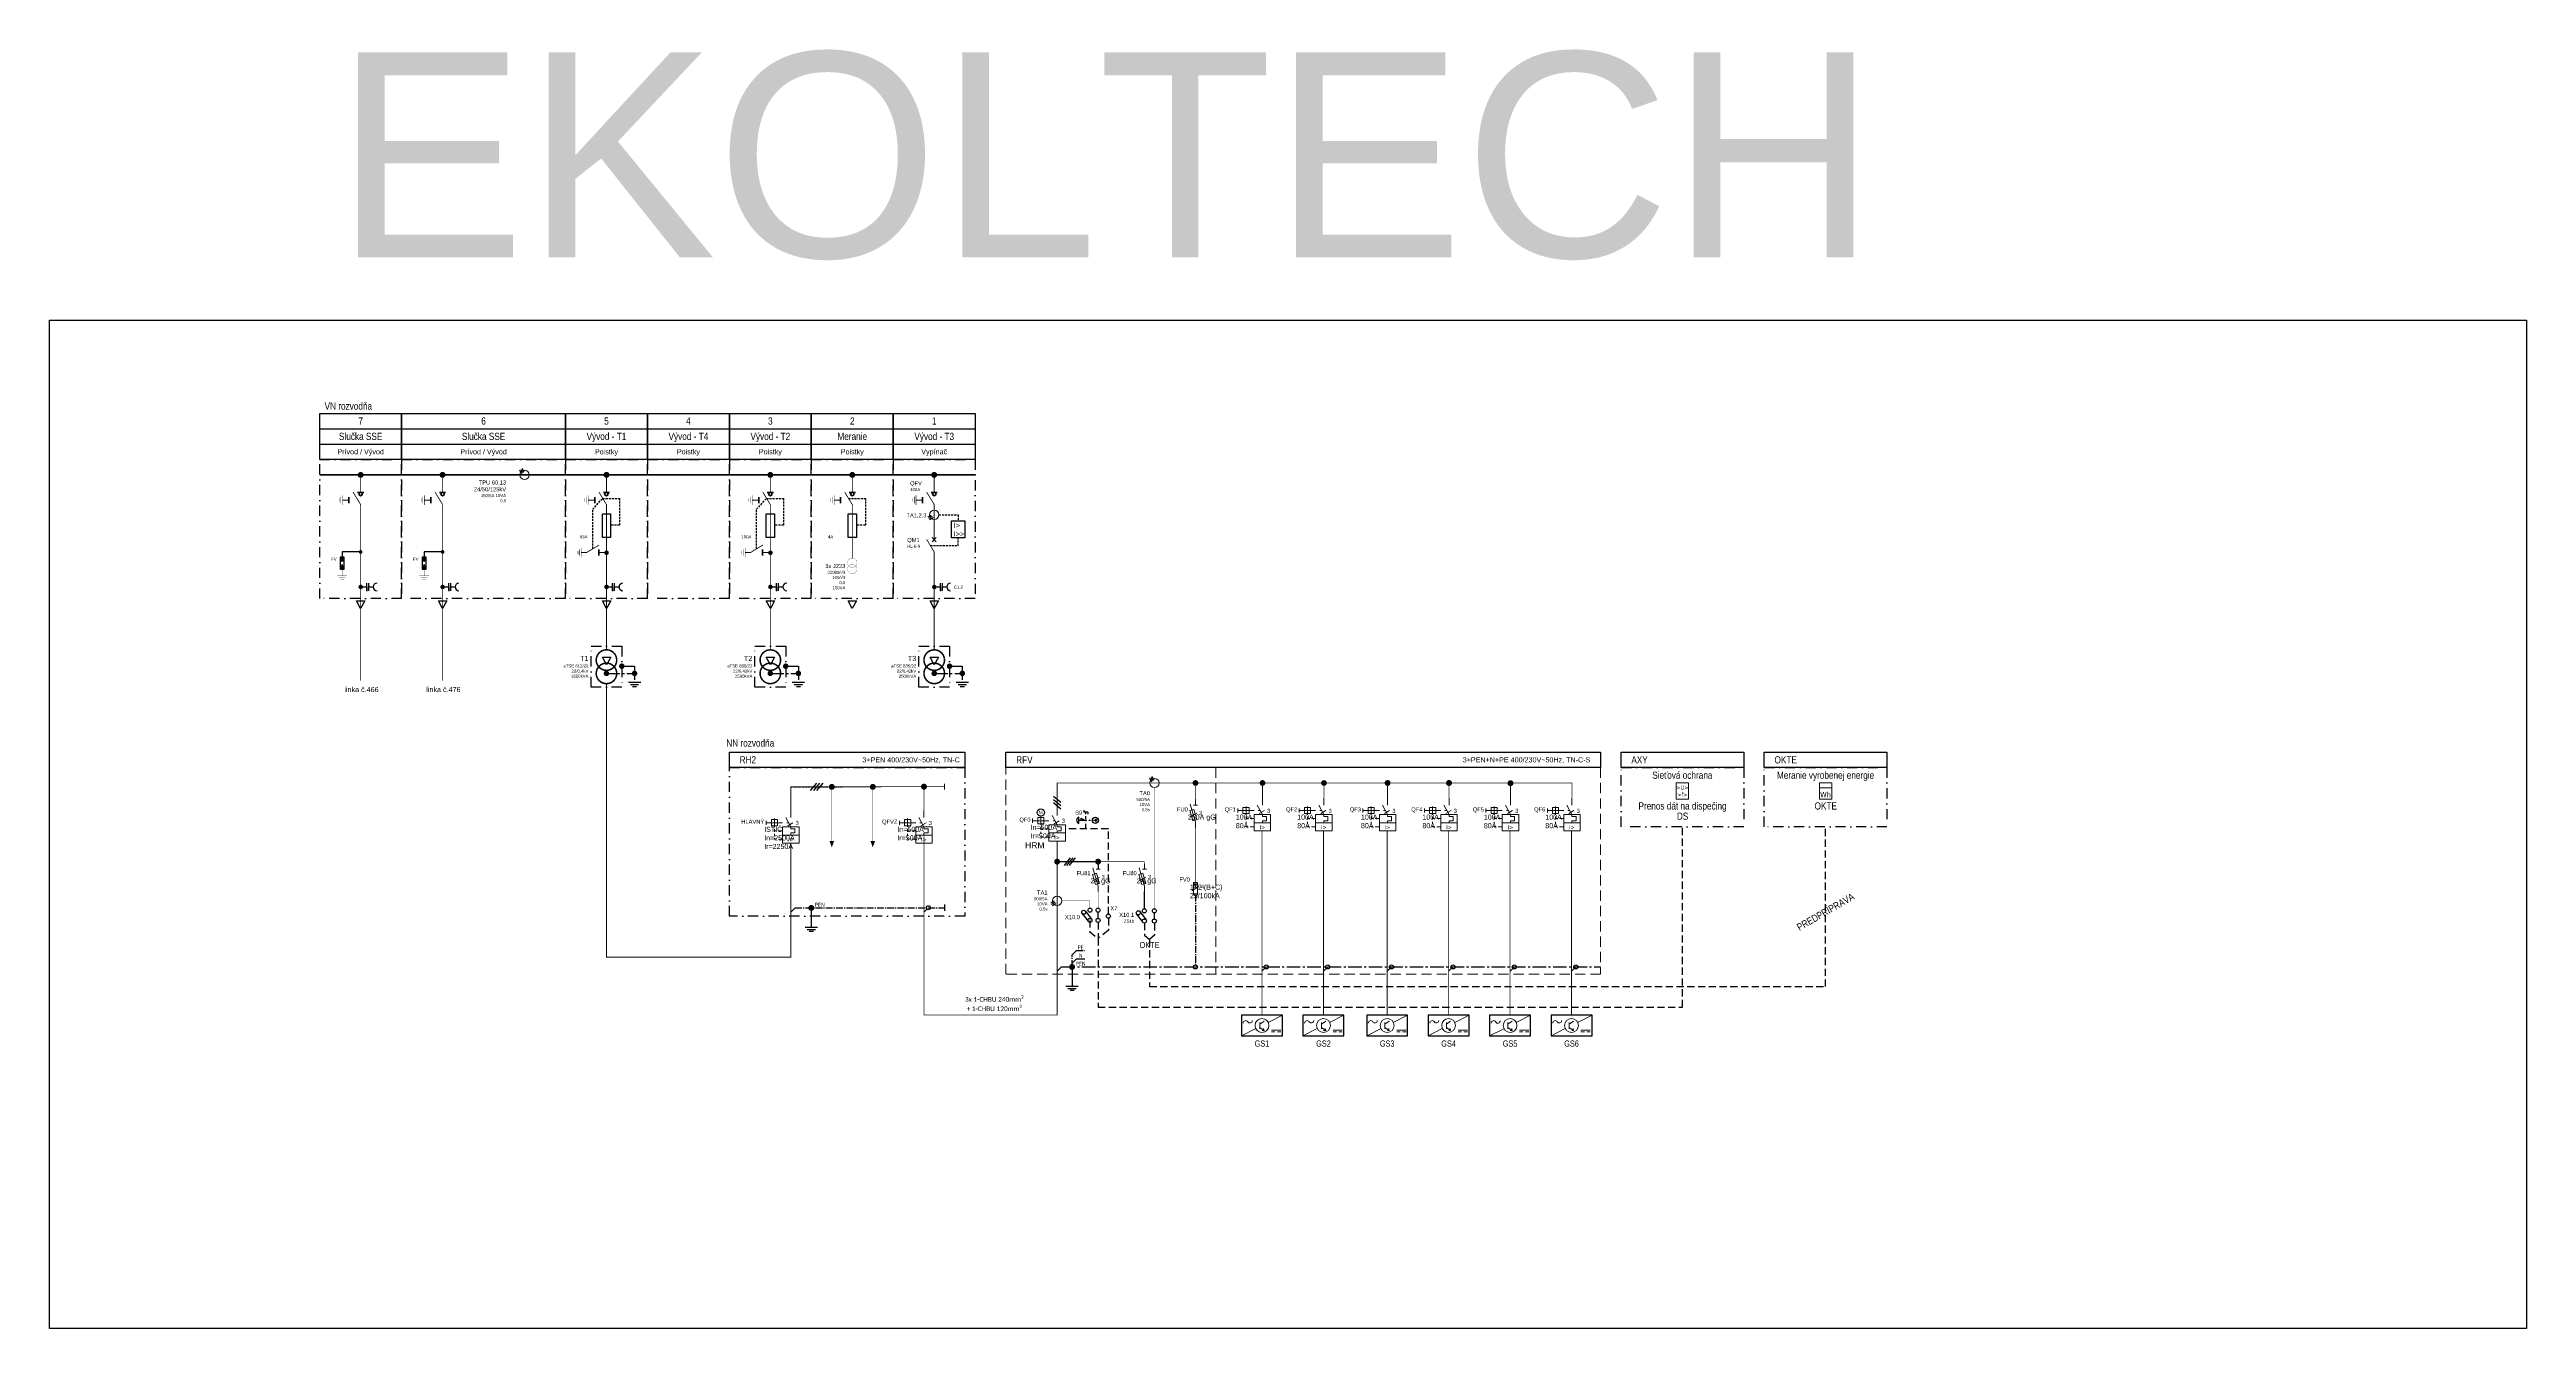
# Model space of a CAD drawing. Header units: millimetres. Extents: x -612 to 6794, y -5043 to 2163.
# Drawn here: x 162 to 1371, y -1671 to -1047 of the extents above; entities that cross this region are included whole.
import ezdxf
from ezdxf.enums import TextEntityAlignment as Align

# ---------------------------------------------------------------- set-up
doc = ezdxf.new("R2018")
doc.units = ezdxf.units.MM
doc.header["$MEASUREMENT"] = 0
for name, pattern in [('EPL_DASHLONGDOT', [1, 0.66, -0.12, 0.1, -0.12]), ('ČERCHOVANÁ', [1, 0.5, -0.25, 0, -0.25]), ('ČÁRKOVANÁ', [0.75, 0.5, -0.25])]:
    doc.linetypes.add(name, pattern=pattern)
doc.layers.get('Defpoints').update_dxf_attribs({"color": 250})
for name, color, linetype in [('10kV', 34, 'Continuous'), ('22kV', 34, 'Continuous'), ('400V', 7, 'Continuous'), ('EV-Káble', 7, 'Continuous'), ('Kable', 7, 'Continuous'), ('LEGRAND', 7, 'Continuous'), ('Pístroj_OZN', 230, 'Continuous'), ('RS', 40, 'Continuous')]:
    doc.layers.add(name, color=color, linetype=linetype)
for name, color, linetype, lineweight in [('EPLAN100', 7, 'Continuous', 50), ('EPLAN301', 7, 'Continuous', 25), ('EPLAN420', 7, 'Continuous', 35), ('Prístroj', 7, 'Continuous', 13)]:
    doc.layers.add(name, color=color, linetype=linetype, lineweight=lineweight)
doc.styles.get("Standard").update_dxf_attribs({"font": 'arial.ttf'})
doc.styles.add('styl2', font='ARIALN.TTF', dxfattribs={"width": 0.85})
doc.styles.add('Tahoma', font='tahoma.ttf')

# ---------------------------------------------------------------- blocks, each defined once
blk = doc.blocks.new('VN odpojovac s uzemnovacom')
at = {"layer": '22kV', "linetype": 'Continuous', "lineweight": 50}
for p, q in [((-5.7, 8.9), (-5.7, 6)), ((-1.5, 11.2), (1.5, 11.2))]:
    blk.add_line(p, q, dxfattribs=at)
at = {"layer": '22kV', "flags": 128}
for points, const_width in [([(0, 15), (0, 11.2)], 0.4), ([(-10.5, 8.3), (-10.5, 6.7)], 0.2), ([(-9.7, 9.1), (-9.7, 5.9)], 0.2), ([(-5.7, 7.5), (-8.9, 7.5)], 0.4), ([(-8.9, 9.9), (-8.9, 5.1)], 0.2), ([(-3.7, 11.4), (0, 5.3), (0, 0)], 0.4)]:
    blk.add_lwpolyline(points, dxfattribs=dict(at, const_width=const_width))
at = {"layer": '22kV', "linetype": 'Continuous', "lineweight": 50}
blk.add_circle((0, 10.4), 0.8, dxfattribs=at)
blk = doc.blocks.new('VN MTP')
at = {"layer": '10kV', "color": 0, "lineweight": 13}
for p, q in [((-3.1, -1.2), (-1.5, -0.1)), ((-2.7, -1.8), (-1, -0.7)), ((-2.3, -2.4), (-0.6, -1.3))]:
    blk.add_line(p, q, dxfattribs=at)
blk.add_circle((0, 0), 2.25, dxfattribs=at)
blk = doc.blocks.new('Uzemnovac')
at = {"layer": '22kV', "linetype": 'Continuous', "lineweight": 50}
blk.add_line((-3.8, 1.5), (-3.8, -1.5), dxfattribs=at)
at = {"layer": '22kV', "flags": 128}
for points, const_width in [([(-13.9, 0.8), (-13.9, -0.8)], 0.2), ([(-13.1, 1.6), (-13.1, -1.6)], 0.2), ([(-3.6, 3.7), (-9.7, 0), (-12.3, 0)], 0.4), ([(-12.3, 2.4), (-12.3, -2.4)], 0.2), ([(0, 0), (-3.8, 0)], 0.4)]:
    blk.add_lwpolyline(points, dxfattribs=dict(at, const_width=const_width))
blk = doc.blocks.new('VN vypinac')
at = {"layer": '22kV', "linetype": 'Continuous'}
for p, q in [((-1, 10.2), (1, 12.3)), ((1, 10.2), (-1, 12.3))]:
    blk.add_line(p, q, dxfattribs=at)
at = {"layer": '22kV', "const_width": 0.4, "flags": 128}
for points in [[(0, 15), (0, 11.2)], [(-3.7, 11.4), (0, 5.3), (0, 0)]]:
    blk.add_lwpolyline(points, dxfattribs=at)
blk = doc.blocks.new('Výkonový istič')
at = {"layer": 'Prístroj', "color": 0, "ltscale": 4}
for p, q in [((0, -3.5), (0, 0)), ((-12, -5), (-12, -7)), ((-12, -6), (-10.5, -6)), ((-10.5, -6), (-4, -6)), ((-8, -4), (-8, -8)), ((-8, -9), (-8, -10)), ((-8, -10), (-7, -10)), ((-8, -10), (-8, -10.5)), ((-8, -11.5), (-8, -12.5)), ((-6, -10), (-4, -10)), ((-2.5, -3.5), (0, -8)), ((-2, -6), (-1, -6)), ((-1.5, -7.5), (1, -6)), ((-8, -13.5), (-8, -14)), ((-7, -14), (-8, -14)), ((-6, -14), (-4, -14))]:
    blk.add_line(p, q, dxfattribs=at)
for points in [[(-9.5, -7.5), (-6.5, -7.5), (-6.5, -4.5), (-9.5, -4.5)], [(-4, -12), (4, -12), (4, -8), (-4, -8)], [(-4, -16), (4, -16), (4, -12), (-4, -12)]]:
    blk.add_lwpolyline(points, close=True, dxfattribs=at)
blk.add_lwpolyline([(0, -8), (0, -9), (2, -9), (2, -11), (0, -11), (0, -12)], dxfattribs=at)
at = {"lineweight": 30, "flags": 104}
blk.add_attdef('POPIS', text='', height=1.8, dxfattribs=at).set_placement((-13, -5), align=Align.TOP_RIGHT)
at = {"color": 0}
blk.add_attdef('POCET_POLOV', (2.26309, -7.17774), '', height=2, dxfattribs=at)
at = {"layer": 'Prístroj', "color": 0, "style": 'Tahoma'}
blk.add_text('I>', height=1.9629, dxfattribs=at).set_placement((0, -14.19629), align=Align.MIDDLE_CENTER)
at = {"layer": 'Pístroj_OZN'}
blk.add_attdef('OZNACENIE', text='', height=2, dxfattribs=at).set_placement((-13, -3.5), align=Align.RIGHT)
blk = doc.blocks.new('Poistkový odpojovač')
at = {"layer": 'Prístroj', "color": 0, "linetype": 'Continuous', "ltscale": 4}
for p, q in [((0, 0), (0, -2.7)), ((-2.7, -8.5), (0.7, -6.6)), ((-2.6, -2.2), (0, -11)), ((-1, -2.7), (1, -2.7)), ((0, -11), (0, -13.7))]:
    blk.add_line(p, q, dxfattribs=at)
blk.add_lwpolyline([(-1.3, -10.3), (0.7, -9.7), (-0.8, -4.8), (-2.7, -5.4)], close=True, dxfattribs=at)
at = {"lineweight": 30, "flags": 104}
blk.add_attdef('POPIS', text='', height=1.8, dxfattribs=at).set_placement((-3.7, -7.2), align=Align.TOP_RIGHT)
at = {"color": 0}
blk.add_attdef('POCET_POLOV', text='', height=2, dxfattribs=at).set_placement((1.7, -6.6), align=Align.MIDDLE_LEFT)
at = {"layer": 'Pístroj_OZN'}
blk.add_attdef('OZNACENIE', text='', height=2, dxfattribs=at).set_placement((-3.7, -5.7), align=Align.RIGHT)
blk = doc.blocks.new('Prepäťová ochrana')
at = {"layer": 'Prístroj', "linetype": 'Continuous', "ltscale": 4}
blk.add_hatch(color=0, dxfattribs=at).paths.add_polyline_path([(-0.6, -4.6), (0.6, -4.6), (0, -6.3)], flags=0)
at = {"layer": 'Prístroj', "color": 0, "linetype": 'Continuous', "ltscale": 4}
blk.add_line((-1.7, -8), (1.7, -6), dxfattribs=at)
for points in [[(-1, -10), (1, -10), (1, -4), (-1, -4)], [(-0.6, -4.6), (0.6, -4.6), (0, -6.3)]]:
    blk.add_lwpolyline(points, close=True, dxfattribs=at)
at = {"lineweight": 30, "flags": 104}
blk.add_attdef('POPIS', text='', height=1.8, dxfattribs=at).set_placement((-2.7, -5), align=Align.TOP_RIGHT)
blk.add_attdef('POCET_POLOV', text='', height=2).set_placement((2.7, -6), align=Align.MIDDLE_LEFT)
at = {"layer": 'Pístroj_OZN'}
blk.add_attdef('OZNACENIE', text='', height=2, dxfattribs=at).set_placement((-2.7, -3.5), align=Align.RIGHT)

msp = doc.modelspace()

# ---------------------------------------------------------------- hatches: boundary and pattern name
at = {"layer": '22kV'}
for points in [[(304.1, -1295.1), (305.3, -1295.1), (304.7, -1296.9)], [(304.1, -1300), (305.3, -1300), (304.7, -1298.2)], [(344.1, -1295.1), (345.3, -1295.1), (344.7, -1296.9)], [(344.1, -1300), (345.3, -1300), (344.7, -1298.2)]]:
    msp.add_hatch(color=256, dxfattribs=at).paths.add_polyline_path(points, flags=0)

# ---------------------------------------------------------------- linework, layer by layer
for points in [[(161.8, -1178.9), (1371, -1178.9), (1371, -1671.2), (161.8, -1671.2)], [(743.7, -1528.3), (763.7, -1528.3), (763.7, -1518.3), (743.7, -1518.3)], [(773.7, -1528.3), (793.7, -1528.3), (793.7, -1518.3), (773.7, -1518.3)], [(804.8, -1528.3), (824.8, -1528.3), (824.8, -1518.3), (804.8, -1518.3)], [(834.8, -1528.3), (854.8, -1528.3), (854.8, -1518.3), (834.8, -1518.3)], [(864.8, -1528.3), (884.8, -1528.3), (884.8, -1518.3), (864.8, -1518.3)], [(894.8, -1528.3), (914.8, -1528.3), (914.8, -1518.3), (894.8, -1518.3)]]:
    msp.add_lwpolyline(points, close=True)
at = {"layer": '10kV', "color": 0, "ltscale": 5}
for p, q in [((413.7, -1232), (453.7, -1232)), ((453.7, -1232), (493.7, -1232)), ((493.7, -1232), (533.7, -1232)), ((533.7, -1232), (573.7, -1232)), ((573.7, -1232), (613.7, -1232)), ((413.7, -1239.5), (453.7, -1239.5)), ((453.7, -1239.5), (493.7, -1239.5)), ((493.7, -1239.5), (533.7, -1239.5)), ((533.7, -1239.5), (573.7, -1239.5)), ((573.7, -1239.5), (613.7, -1239.5))]:
    msp.add_line(p, q, dxfattribs=at)
at = {"layer": '22kV', "color": 0, "linetype": 'ČÁRKOVANÁ', "lineweight": -3, "ltscale": 2}
for p, q in [((427, -1271.3), (431.8, -1266)), ((431.8, -1266), (440.1, -1266)), ((440.1, -1266), (440.1, -1279)), ((507, -1271.3), (511.8, -1266)), ((511.8, -1266), (520.1, -1266)), ((520.1, -1266), (520.1, -1279)), ((551.8, -1266), (560.1, -1266)), ((560.1, -1266), (560.1, -1279)), ((427, -1290.5), (427, -1271.3)), ((440.1, -1279), (435.7, -1279)), ((507, -1290.5), (507, -1271.3)), ((520.1, -1279), (515.7, -1279)), ((560.1, -1279), (555.7, -1279)), ((596, -1274), (605.4, -1274)), ((605.4, -1274), (605.4, -1277)), ((591.8, -1289), (605.4, -1289)), ((605.4, -1289), (605.4, -1285.2))]:
    msp.add_line(p, q, dxfattribs=at)
at = {"layer": '22kV', "ltscale": 10}
for p, q in [((311.7, -1315.9), (315.8, -1315.9)), ((313.7, -1319.7), (311.7, -1315.9)), ((315.8, -1315.9), (313.7, -1319.7)), ((351.7, -1315.9), (355.8, -1315.9)), ((353.7, -1319.7), (351.7, -1315.9)), ((355.8, -1315.9), (353.7, -1319.7)), ((431.7, -1315.9), (435.8, -1315.9)), ((433.7, -1319.7), (431.7, -1315.9)), ((435.8, -1315.9), (433.7, -1319.7)), ((511.7, -1315.9), (515.8, -1315.9)), ((513.7, -1319.7), (511.7, -1315.9)), ((515.8, -1315.9), (513.7, -1319.7)), ((551.7, -1315.9), (555.8, -1315.9)), ((553.7, -1319.7), (551.7, -1315.9)), ((555.8, -1315.9), (553.7, -1319.7)), ((591.7, -1315.9), (595.8, -1315.9)), ((593.7, -1319.7), (591.7, -1315.9)), ((595.8, -1315.9), (593.7, -1319.7)), ((431.7, -1343.4), (435.8, -1343.4)), ((433.7, -1347.2), (431.7, -1343.4)), ((435.8, -1343.4), (433.7, -1347.2)), ((511.7, -1343.4), (515.8, -1343.4)), ((513.7, -1347.2), (511.7, -1343.4)), ((515.8, -1343.4), (513.7, -1347.2)), ((591.7, -1343.4), (595.8, -1343.4)), ((593.7, -1347.2), (591.7, -1343.4)), ((595.8, -1343.4), (593.7, -1347.2))]:
    msp.add_line(p, q, dxfattribs=at)
at = {"layer": '22kV'}
for p, q in [((313.7, -1309.2), (316.7, -1309.2)), ((316.7, -1311.1), (316.7, -1307.3)), ((316.7, -1309.2), (316.7, -1311.3)), ((317.7, -1311.1), (317.7, -1307.3)), ((317.7, -1309.2), (319.9, -1309.2)), ((353.7, -1309.2), (356.7, -1309.2)), ((356.7, -1311.1), (356.7, -1307.3)), ((356.7, -1309.2), (356.7, -1311.3)), ((357.7, -1311.1), (357.7, -1307.3)), ((357.7, -1309.2), (359.9, -1309.2)), ((433.7, -1309.2), (436.7, -1309.2)), ((436.7, -1311.1), (436.7, -1307.3)), ((436.7, -1309.2), (436.7, -1311.3)), ((437.7, -1311.1), (437.7, -1307.3)), ((437.7, -1309.2), (439.9, -1309.2)), ((513.7, -1309.2), (516.7, -1309.2)), ((516.7, -1311.1), (516.7, -1307.3)), ((516.7, -1309.2), (516.7, -1311.3)), ((517.7, -1311.1), (517.7, -1307.3)), ((517.7, -1309.2), (519.9, -1309.2)), ((593.7, -1309.2), (596.7, -1309.2)), ((596.7, -1311.1), (596.7, -1307.3)), ((596.7, -1309.2), (596.7, -1311.3)), ((597.7, -1311.1), (597.7, -1307.3)), ((597.7, -1309.2), (599.9, -1309.2))]:
    msp.add_line(p, q, dxfattribs=at)
at = {"layer": '22kV', "const_width": 0.8}
for points in [[(293.7, -1254.5), (333.7, -1254.5)], [(333.7, -1254.5), (413.7, -1254.5)], [(413.7, -1254.5), (453.7, -1254.5)], [(453.7, -1254.5), (493.7, -1254.5)], [(493.7, -1254.5), (533.7, -1254.5)], [(533.7, -1254.5), (573.7, -1254.5)], [(573.7, -1254.5), (613.7, -1254.5)]]:
    msp.add_lwpolyline(points, dxfattribs=at)
at = {"layer": '22kV', "color": 0, "linetype": 'ČERCHOVANÁ', "ltscale": 10}
for points in [[(293.7, -1247), (333.7, -1247), (333.7, -1314.9), (293.7, -1314.9)], [(333.7, -1247), (413.7, -1247), (413.7, -1314.9), (333.7, -1314.9)], [(413.7, -1247), (453.7, -1247), (453.7, -1314.9), (413.7, -1314.9)], [(453.7, -1247), (493.7, -1247), (493.7, -1314.9), (453.7, -1314.9)], [(493.7, -1247), (533.7, -1247), (533.7, -1314.9), (493.7, -1314.9)], [(533.7, -1247), (573.7, -1247), (573.7, -1314.9), (533.7, -1314.9)], [(573.7, -1247), (613.7, -1247), (613.7, -1314.9), (573.7, -1314.9)], [(426.2, -1338.1), (441.2, -1338.1), (441.2, -1358.1), (426.2, -1358.1)], [(506.2, -1338.1), (521.2, -1338.1), (521.2, -1358.1), (506.2, -1358.1)], [(586.2, -1338.1), (601.2, -1338.1), (601.2, -1358.1), (586.2, -1358.1)], [(493.7, -1397.4), (608.7, -1397.4), (608.7, -1469.9), (493.7, -1469.9)], [(929, -1397.4), (988.9, -1397.4), (988.9, -1426.3), (929, -1426.3)], [(998.9, -1397.4), (1058.8, -1397.4), (1058.8, -1426.3), (998.9, -1426.3)]]:
    msp.add_lwpolyline(points, close=True, dxfattribs=at)
at = {"layer": '22kV'}
for points, const_width in [([(314.5, -1254.5, 1), (312.9, -1254.5, 1), (314.5, -1254.5, 0.272597)], 1.29), ([(354.5, -1254.5, 1), (352.9, -1254.5, 1), (354.5, -1254.5, 0.272597)], 1.29), ([(434.5, -1254.5, 1), (432.9, -1254.5, 1), (434.5, -1254.5, 0.272597)], 1.29), ([(514.5, -1254.5, 1), (512.9, -1254.5, 1), (514.5, -1254.5, 0.272597)], 1.29), ([(554.5, -1254.5, 1), (552.9, -1254.5, 1), (554.5, -1254.5, 0.272597)], 1.29), ([(594.5, -1254.5, 1), (592.9, -1254.5, 1), (594.5, -1254.5, 0.272597)], 1.29), ([(314.1, -1292.1, 1.050107), (313.3, -1292.1, 1.050107), (314.1, -1292.1, 0.272597)], 0.967), ([(354.1, -1292.1, 1.050107), (353.3, -1292.1, 1.050107), (354.1, -1292.1, 0.272597)], 0.967)]:
    msp.add_lwpolyline(points, format="xyb", dxfattribs=dict(at, const_width=const_width))
at = {"layer": '22kV', "flags": 128}
for points, const_width in [([(313.7, -1259.3), (313.7, -1254.4)], 0.4), ([(353.7, -1259.3), (353.7, -1254.4)], 0.4), ([(433.7, -1259.3), (433.7, -1254.5)], 0.4), ([(513.7, -1259.3), (513.7, -1254.5)], 0.4), ([(553.7, -1259.3), (553.7, -1254.5)], 0.4), ([(593.7, -1259.3), (593.7, -1254.5)], 0.4), ([(313.7, -1274.3), (313.7, -1314.9)], 0.4), ([(353.7, -1274.3), (353.7, -1314.9)], 0.4), ([(433.7, -1274.3), (433.7, -1314.9)], 0.4), ([(513.7, -1274.3), (513.7, -1314.9)], 0.4), ([(553.7, -1274.3), (553.7, -1295.1)], 0.4), ([(593.7, -1282.4), (593.7, -1270.6)], 0.4), ([(304.7, -1300.6), (304.7, -1303.8), (302.3, -1303.8), (307.1, -1303.8)], 0.1), ([(306.3, -1304.6), (303.1, -1304.6)], 0.1), ([(305.5, -1305.4), (303.9, -1305.4)], 0.1), ([(344.7, -1300.6), (344.7, -1303.8), (342.3, -1303.8), (347.1, -1303.8)], 0.1), ([(346.3, -1304.6), (343.1, -1304.6)], 0.1), ([(345.5, -1305.4), (343.9, -1305.4)], 0.1), ([(593.7, -1314.9), (593.7, -1297.4)], 0.4), ([(313.7, -1314.9), (313.7, -1354.9)], 0.4), ([(353.7, -1314.9), (353.7, -1354.9)], 0.4), ([(433.7, -1314.9), (433.7, -1339.9)], 0.4), ([(513.7, -1314.9), (513.7, -1339.9)], 0.4), ([(593.7, -1314.9), (593.7, -1339.9)], 0.4)]:
    msp.add_lwpolyline(points, dxfattribs=dict(at, const_width=const_width))
at = {"layer": '22kV', "lineweight": -3, "ltscale": 10}
for points in [[(431.7, -1273.5), (435.7, -1273.5), (435.7, -1285.1), (431.7, -1285.1)], [(511.7, -1273.5), (515.7, -1273.5), (515.7, -1285.1), (511.7, -1285.1)], [(551.7, -1273.5), (555.7, -1273.5), (555.7, -1285.1), (551.7, -1285.1)]]:
    msp.add_lwpolyline(points, close=True, dxfattribs=at)
at = {"layer": '22kV', "color": 0, "lineweight": -3, "ltscale": 10}
msp.add_lwpolyline([(602.2, -1277), (608.6, -1277), (608.6, -1285.2), (602.2, -1285.2)], close=True, dxfattribs=at)
at = {"layer": '22kV'}
for points in [[(313.7, -1292.1), (304.7, -1292.1), (304.7, -1294.6)], [(353.7, -1292.1), (344.7, -1292.1), (344.7, -1294.6)]]:
    msp.add_lwpolyline(points, dxfattribs=at)
at = {"layer": '22kV', "const_width": 1.11}
for points in [[(434.3, -1292.5, 1), (433.2, -1292.5, 1)], [(514.3, -1292.5, 1), (513.2, -1292.5, 1)], [(314.3, -1309.2, 1), (313.2, -1309.2, 1)], [(354.3, -1309.2, 1), (353.2, -1309.2, 1)], [(434.3, -1309.2, 1), (433.2, -1309.2, 1)], [(514.3, -1309.2, 1), (513.2, -1309.2, 1)], [(594.3, -1309.2, 1), (593.2, -1309.2, 1)]]:
    msp.add_lwpolyline(points, format="xyb", close=True, dxfattribs=at)
at = {"layer": '22kV'}
for points in [[(303.7, -1300.6), (305.7, -1300.6), (305.7, -1294.6), (303.7, -1294.6)], [(304.1, -1295.1), (305.3, -1295.1), (304.7, -1296.9)], [(304.1, -1300), (305.3, -1300), (304.7, -1298.2)], [(343.7, -1300.6), (345.7, -1300.6), (345.7, -1294.6), (343.7, -1294.6)], [(344.1, -1295.1), (345.3, -1295.1), (344.7, -1296.9)], [(344.1, -1300), (345.3, -1300), (344.7, -1298.2)]]:
    msp.add_lwpolyline(points, close=True, dxfattribs=at)
at = {"layer": '22kV', "color": 0, "const_width": 0.0936, "flags": 128}
for points in [[(551.4, -1297.4, 1), (556, -1297.4, 1), (551.4, -1297.4, -1)], [(551.4, -1300.5, 1), (556, -1300.5, 1), (551.4, -1300.5, -1)]]:
    msp.add_lwpolyline(points, format="xyb", dxfattribs=at)
at = {"layer": '22kV', "const_width": 0.75, "flags": 128}
for points in [[(428.7, -1344.9, 1), (438.7, -1344.9, 1), (428.7, -1344.9, -1)], [(508.7, -1344.9, 1), (518.7, -1344.9, 1), (508.7, -1344.9, -1)], [(588.7, -1344.9, 1), (598.7, -1344.9, 1), (588.7, -1344.9, -1)]]:
    msp.add_lwpolyline(points, format="xyb", dxfattribs=at)
at = {"layer": '22kV'}
for centre in [(321.7, -1309.2), (361.7, -1309.2), (441.7, -1309.2), (521.7, -1309.2), (601.7, -1309.2)]:
    msp.add_arc(centre, 1.87, 90, 270, dxfattribs=at)
at = {"layer": '400V', "color": 0, "ltscale": 5}
for p, q in [((293.7, -1232), (333.7, -1232)), ((333.7, -1232), (413.7, -1232)), ((293.7, -1239.5), (333.7, -1239.5)), ((333.7, -1239.5), (413.7, -1239.5))]:
    msp.add_line(p, q, dxfattribs=at)
at = {"layer": '400V', "color": 94, "true_color": 0x00a800}
for p, q in [((450.4, -1355.9), (444.4, -1355.9)), ((445.4, -1356.9), (449.4, -1356.9)), ((448.4, -1357.9), (446.4, -1357.9)), ((530.4, -1355.9), (524.4, -1355.9)), ((525.4, -1356.9), (529.4, -1356.9)), ((528.4, -1357.9), (526.4, -1357.9)), ((610.4, -1355.9), (604.4, -1355.9)), ((605.4, -1356.9), (609.4, -1356.9)), ((608.4, -1357.9), (606.4, -1357.9)), ((533.7, -1465.9), (533.7, -1475.4)), ((536.7, -1475.4), (530.7, -1475.4)), ((531.7, -1476.4), (535.7, -1476.4)), ((534.7, -1477.4), (532.7, -1477.4)), ((661, -1494.7), (661, -1504.2)), ((664, -1504.2), (658, -1504.2)), ((659, -1505.2), (663, -1505.2)), ((662, -1506.2), (660, -1506.2))]:
    msp.add_line(p, q, dxfattribs=at)
at = {"layer": '400V'}
for p, q in [((536.2, -1405), (533.1, -1408.6)), ((537.7, -1405), (534.7, -1408.6)), ((539.3, -1405), (536.3, -1408.6)), ((696.3, -1466.3), (696.3, -1457.9))]:
    msp.add_line(p, q, dxfattribs=at)
at = {"layer": '400V', "color": 252}
for p, q in [((651.9, -1411.3), (655.5, -1414.3)), ((651.9, -1412.9), (655.5, -1415.9)), ((651.9, -1414.4), (655.5, -1417.5)), ((660.1, -1441.5), (657.1, -1445.1)), ((661.3, -1441.5), (658.3, -1445.1)), ((662.5, -1441.5), (659.5, -1445.1))]:
    msp.add_line(p, q, dxfattribs=at)
at = {"layer": '400V', "linetype": 'Continuous', "ltscale": 4}
for p, q in [((664.2, -1421.6), (664.2, -1424.6)), ((664.2, -1423.1), (668.2, -1423.1)), ((665.2, -1422.1), (667.2, -1423.1)), ((665.2, -1422.1), (665.2, -1423.1)), ((666.7, -1418.1), (666.7, -1419.1)), ((668.7, -1419.1), (666.7, -1419.1)), ((667.7, -1420.1), (667.7, -1419.1)), ((667.7, -1422.6), (667.7, -1421.1)), ((668.7, -1419.1), (668.7, -1420.1)), ((669.2, -1423.1), (669.9, -1423.1)), ((669.2, -1423.1), (670, -1423.1)), ((669.2, -1423.1), (670, -1423.1)), ((671.5, -1423.1), (673.2, -1423.1)), ((672.5, -1422.4), (673.2, -1423.1)), ((673.2, -1423.1), (672.5, -1423.9))]:
    msp.add_line(p, q, dxfattribs=at)
at = {"layer": '400V', "linetype": 'Continuous', "lineweight": 13, "ltscale": 4}
for p, q in [((754.8, -1521.1), (752.7, -1522.7)), ((752.7, -1521.9), (752.7, -1524.9)), ((756.7, -1521.8), (763.7, -1518.3)), ((784.8, -1521.1), (782.7, -1522.7)), ((782.7, -1521.9), (782.7, -1524.9)), ((786.7, -1521.8), (793.7, -1518.3)), ((815.8, -1521.1), (813.7, -1522.7)), ((813.7, -1521.9), (813.7, -1524.9)), ((817.8, -1521.8), (824.8, -1518.3)), ((845.8, -1521.1), (843.7, -1522.7)), ((843.7, -1521.9), (843.7, -1524.9)), ((847.8, -1521.8), (854.8, -1518.3)), ((875.8, -1521.1), (873.7, -1522.7)), ((873.7, -1521.9), (873.7, -1524.9)), ((877.8, -1521.8), (884.8, -1518.3)), ((905.8, -1521.1), (903.7, -1522.7)), ((903.7, -1521.9), (903.7, -1524.9)), ((907.8, -1521.8), (914.8, -1518.3)), ((743.7, -1528.3), (750.7, -1524.8)), ((754.8, -1525.7), (752.7, -1524.2)), ((754.8, -1525.7), (753.8, -1525.7)), ((754.8, -1525.7), (754.5, -1524.8)), ((758.4, -1525.6), (762.9, -1525.6)), ((758.4, -1526.3), (760, -1526.3)), ((762.9, -1526.3), (761.2, -1526.3)), ((773.7, -1528.3), (780.7, -1524.8)), ((784.8, -1525.7), (782.7, -1524.2)), ((784.8, -1525.7), (783.8, -1525.7)), ((784.8, -1525.7), (784.5, -1524.8)), ((788.4, -1525.6), (792.9, -1525.6)), ((788.4, -1526.3), (790, -1526.3)), ((792.9, -1526.3), (791.2, -1526.3)), ((804.8, -1528.3), (811.8, -1524.8)), ((815.8, -1525.7), (813.7, -1524.2)), ((815.8, -1525.7), (814.9, -1525.7)), ((815.8, -1525.7), (815.6, -1524.8)), ((819.5, -1525.6), (824, -1525.6)), ((819.5, -1526.3), (821.1, -1526.3)), ((824, -1526.3), (822.3, -1526.3)), ((834.8, -1528.3), (841.7, -1524.8)), ((845.8, -1525.7), (843.7, -1524.2)), ((845.8, -1525.7), (844.9, -1525.7)), ((845.8, -1525.7), (845.6, -1524.8)), ((849.5, -1525.6), (854, -1525.6)), ((849.5, -1526.3), (851.1, -1526.3)), ((854, -1526.3), (852.3, -1526.3)), ((864.8, -1528.3), (871.7, -1524.9)), ((875.8, -1525.7), (873.7, -1524.2)), ((875.8, -1525.7), (874.9, -1525.7)), ((875.8, -1525.7), (875.6, -1524.8)), ((879.4, -1525.6), (883.9, -1525.6)), ((879.4, -1526.3), (881.1, -1526.3)), ((883.9, -1526.3), (882.3, -1526.3)), ((894.8, -1528.3), (901.7, -1524.8)), ((905.8, -1525.7), (903.7, -1524.2)), ((905.8, -1525.7), (904.9, -1525.7)), ((905.8, -1525.7), (905.6, -1524.8)), ((909.4, -1525.6), (913.9, -1525.6)), ((909.4, -1526.3), (911.1, -1526.3)), ((913.9, -1526.3), (912.3, -1526.3))]:
    msp.add_line(p, q, dxfattribs=at)
at = {"layer": '400V', "color": 0, "ltscale": 5}
for points in [[(293.7, -1224.5), (333.7, -1224.5), (333.7, -1247), (293.7, -1247)], [(333.7, -1224.5), (413.7, -1224.5), (413.7, -1247), (333.7, -1247)], [(413.7, -1224.5), (453.7, -1224.5), (453.7, -1247), (413.7, -1247)], [(453.7, -1224.5), (493.7, -1224.5), (493.7, -1247), (453.7, -1247)], [(493.7, -1224.5), (533.7, -1224.5), (533.7, -1247), (493.7, -1247)], [(533.7, -1224.5), (573.7, -1224.5), (573.7, -1247), (533.7, -1247)], [(573.7, -1224.5), (613.7, -1224.5), (613.7, -1247), (573.7, -1247)]]:
    msp.add_lwpolyline(points, close=True, dxfattribs=at)
at = {"layer": '400V', "const_width": 0.75, "flags": 128}
for points in [[(428.7, -1351.4, 1), (438.7, -1351.4, 1), (428.7, -1351.4, -1)], [(508.7, -1351.4, 1), (518.7, -1351.4, 1), (508.7, -1351.4, -1)], [(588.7, -1351.4, 1), (598.7, -1351.4, 1), (588.7, -1351.4, -1)]]:
    msp.add_lwpolyline(points, format="xyb", dxfattribs=at)
at = {"layer": '400V', "color": 94, "true_color": 0x00a800, "const_width": 1.29}
for points in [[(434.4, -1351.4, 1), (433, -1351.4, 1), (434.4, -1351.4, 0.272597)], [(441.9, -1347.9, 1), (440.5, -1347.9, 1), (441.9, -1347.9, 0.272597)], [(448.1, -1351.4, 1), (446.7, -1351.4, 1), (448.1, -1351.4, 0.272597)], [(514.4, -1351.4, 1), (513, -1351.4, 1), (514.4, -1351.4, 0.272597)], [(521.9, -1347.9, 1), (520.5, -1347.9, 1), (521.9, -1347.9, 0.272597)], [(528.1, -1351.4, 1), (526.7, -1351.4, 1), (528.1, -1351.4, 0.272597)], [(594.4, -1351.4, 1), (593, -1351.4, 1), (594.4, -1351.4, 0.272597)], [(601.9, -1347.9, 1), (600.5, -1347.9, 1), (601.9, -1347.9, 0.272597)], [(608.1, -1351.4, 1), (606.7, -1351.4, 1), (608.1, -1351.4, 0.272597)], [(532.9, -1465.9, -1), (534.5, -1465.9, -1), (532.9, -1465.9, -0.272597)], [(660.2, -1494.7, -1), (661.8, -1494.7, -1), (660.2, -1494.7, -0.272597)]]:
    msp.add_lwpolyline(points, format="xyb", dxfattribs=at)
at = {"layer": '400V', "flags": 128}
for points, const_width in [([(523.7, -1469.9), (523.7, -1489.9), (433.7, -1489.9), (433.7, -1356.4)], 0.4), ([(523.7, -1421.8), (523.7, -1406.8), (598.7, -1406.7)], 0.4), ([(588.7, -1421.8), (588.7, -1406.7)], 0.4), ([(598.7, -1405.2), (598.7, -1408.2)], 0.4), ([(653.7, -1420.8), (653.7, -1404.9), (905, -1404.9), (905, -1415.8)], 0.4), ([(701.2, -1407.1), (701.2, -1466.3)], 0.2), ([(721.2, -1415.8), (721.2, -1404.9)], 0.4), ([(753.9, -1415.8), (754, -1404.9)], 0.4), ([(783.9, -1415.8), (784, -1404.9)], 0.4), ([(815, -1415.8), (815, -1404.9)], 0.4), ([(845, -1415.8), (845, -1404.9)], 0.4), ([(875, -1415.8), (875, -1404.9)], 0.4), ([(721.2, -1424), (721.2, -1453.5)], 0.4), ([(523.7, -1434.3), (523.7, -1469.9)], 0.4), ([(588.7, -1430), (588.7, -1469.8)], 0.4), ([(653.7, -1433.3), (653.7, -1498.2)], 0.4), ([(753.7, -1428.3), (753.7, -1518.3)], 0.4), ([(783.7, -1428.3), (783.7, -1518.3)], 0.4), ([(814.8, -1428.3), (814.8, -1518.3)], 0.4), ([(844.8, -1428.3), (844.8, -1518.3)], 0.4), ([(874.8, -1428.3), (874.8, -1518.3)], 0.4), ([(904.8, -1428.3), (904.8, -1518.3)], 0.4), ([(653.7, -1443.3), (696.3, -1443.3), (696.3, -1447)], 0.2), ([(673.7, -1443.3), (673.7, -1446.9)], 0.2), ([(656, -1462.4), (669.7, -1462.4), (669.7, -1466)], 0.2), ([(673.7, -1455.2), (673.7, -1466.4)], 0.2), ([(696.3, -1455.2), (696.3, -1466.3)], 0.2), ([(653.7, -1498.2), (653.7, -1518.2), (588.7, -1518.2), (588.7, -1469.9)], 0.4)]:
    msp.add_lwpolyline(points, dxfattribs=dict(at, const_width=const_width))
at = {"layer": '400V', "ltscale": 5}
msp.add_lwpolyline([(493.7, -1389.9), (608.7, -1389.9), (608.7, -1397.4), (493.7, -1397.4)], close=True, dxfattribs=at)
at = {"layer": '400V', "color": 230, "ltscale": 5}
for points in [[(628.7, -1389.9), (919, -1389.9), (919, -1397.4), (628.7, -1397.4)], [(929, -1389.9), (988.9, -1389.9), (988.9, -1397.4), (929, -1397.4)], [(998.9, -1389.9), (1058.8, -1389.9), (1058.8, -1397.4), (998.9, -1397.4)]]:
    msp.add_lwpolyline(points, close=True, dxfattribs=at)
at = {"layer": '400V', "color": 252, "const_width": 1.29}
for points in [[(544.5, -1406.8, 1), (542.9, -1406.8, 1), (544.5, -1406.8, 0.272597)], [(564.5, -1406.8, 1), (562.9, -1406.8, 1), (564.5, -1406.8, 0.272597)]]:
    msp.add_lwpolyline(points, format="xyb", dxfattribs=at)
at = {"layer": '400V', "color": 252, "const_width": 0.2, "flags": 128}
for points in [[(543.7, -1423.3), (543.7, -1406.8)], [(563.7, -1423.3), (563.7, -1406.8)], [(543.7, -1423.3), (543.7, -1433.3)], [(563.7, -1423.3), (563.7, -1433.3)]]:
    msp.add_lwpolyline(points, dxfattribs=at)
at = {"layer": '400V', "const_width": 1.29}
for points in [[(589.5, -1406.7, 1), (587.9, -1406.7, 1), (589.5, -1406.7, 0.272597)], [(722, -1404.9, 1), (720.5, -1404.9, 1), (722, -1404.9, 0.272597)], [(754.7, -1404.9, 1), (753.2, -1404.9, 1), (754.7, -1404.9, 0.272597)], [(784.7, -1404.9, 1), (783.2, -1404.9, 1), (784.7, -1404.9, 0.272597)], [(815.8, -1404.9, 1), (814.2, -1404.9, 1), (815.8, -1404.9, 0.272597)], [(845.8, -1404.9, 1), (844.2, -1404.9, 1), (845.8, -1404.9, 0.272597)], [(875.8, -1405, 1), (874.2, -1405, 1), (875.8, -1405, 0.272597)], [(654.5, -1443.3, 1), (652.9, -1443.3, 1), (654.5, -1443.3, 0.272597)], [(674.5, -1443.3, 1), (672.9, -1443.3, 1), (674.5, -1443.3, 0.272597)]]:
    msp.add_lwpolyline(points, format="xyb", dxfattribs=at)
at = {"layer": '400V'}
msp.add_circle((645.7, -1419.3), 1.81, dxfattribs=at)
at = {"layer": '400V', "linetype": 'Continuous', "ltscale": 4}
msp.add_circle((672.4, -1423.1), 1.5, dxfattribs=at)
at = {"layer": '400V', "linetype": 'Continuous', "lineweight": 13, "ltscale": 4}
for centre in [(753.7, -1523.3), (783.7, -1523.3), (814.8, -1523.3), (844.8, -1523.3), (874.8, -1523.3), (904.8, -1523.3)]:
    msp.add_circle(centre, 3.38, dxfattribs=at)
at = {"layer": '400V', "linetype": 'Continuous', "ltscale": 4}
msp.add_arc((664.8, -1423.1), 1.61, 111.5448, 248.4552, dxfattribs=at)
at = {"layer": '400V', "linetype": 'Continuous', "lineweight": 13, "ltscale": 4}
for centre, radius, start, end in [((745.7, -1522.1), 1.2, 30, 180), ((747.8, -1520.9), 1.16, 210, 0), ((775.7, -1522.1), 1.2, 30, 180), ((777.8, -1520.9), 1.16, 210, 0), ((806.8, -1522.1), 1.2, 30, 180), ((808.8, -1520.9), 1.16, 210, 0), ((836.8, -1522.1), 1.2, 30, 180), ((838.8, -1520.9), 1.16, 210, 0), ((866.8, -1522.1), 1.2, 30, 180), ((868.8, -1521), 1.16, 210, 0), ((896.8, -1522.1), 1.2, 30, 180), ((898.8, -1520.9), 1.16, 210, 0)]:
    msp.add_arc(centre, radius, start, end, dxfattribs=at)
at = {"layer": '400V', "color": 252}
for points in [[(544.8, -1433.3), (543.7, -1436.3), (542.6, -1433.3), (543.7, -1436.3)], [(564.8, -1433.3), (563.7, -1436.3), (562.6, -1433.3), (563.7, -1436.3)]]:
    msp.add_solid(points, dxfattribs=at)
at = {"layer": 'Defpoints', "linetype": 'ČERCHOVANÁ'}
msp.add_lwpolyline([(523.7, -1406.8), (548.7, -1406.8)], dxfattribs=at)
at = {"layer": 'EPLAN100', "color": 94, "linetype": 'EPL_DASHLONGDOT', "lineweight": 30, "ltscale": 10, "true_color": 0x00a800}
for points in [[(433.7, -1351.4), (447.4, -1351.4)], [(441.2, -1347.9), (447.4, -1347.9), (447.4, -1355.9)], [(513.7, -1351.4), (527.4, -1351.4)], [(521.2, -1347.9), (527.4, -1347.9), (527.4, -1355.9)], [(593.7, -1351.4), (607.4, -1351.4)], [(601.2, -1347.9), (607.4, -1347.9), (607.4, -1355.9)], [(598.7, -1464.3), (598.7, -1467.3)], [(653.7, -1496.8), (655.8, -1494.7), (919, -1494.7)]]:
    msp.add_lwpolyline(points, dxfattribs=at)
at = {"layer": 'EPLAN100', "color": 94, "linetype": 'EPL_DASHLONGDOT', "lineweight": 30, "ltscale": 5, "true_color": 0x00a800}
for points in [[(721.2, -1459.5), (721.2, -1494.7)], [(523.7, -1468), (525.8, -1465.9), (598.7, -1465.9)], [(588.7, -1468), (590.1, -1466.5)], [(661, -1494.7), (661, -1488.8), (663.1, -1486.7), (667.3, -1486.7)], [(753.7, -1496.8), (755.8, -1494.7)], [(783.7, -1496.8), (785.8, -1494.7)], [(814.8, -1496.8), (816.9, -1494.7)], [(844.8, -1496.8), (846.9, -1494.7)], [(874.8, -1496.8), (876.9, -1494.7)], [(904.8, -1496.8), (906.9, -1494.7)]]:
    msp.add_lwpolyline(points, dxfattribs=at)
at = {"layer": 'EPLAN100', "color": 5, "lineweight": 30, "ltscale": 8}
msp.add_lwpolyline([(661, -1492.8), (663.1, -1490.7), (667.3, -1490.7)], dxfattribs=at)
at = {"layer": 'EPLAN301', "color": 94, "ltscale": 4, "true_color": 0x00a800}
for centre in [(590.8, -1465.8), (721.2, -1494.7), (755.8, -1494.7), (785.8, -1494.7), (816.9, -1494.7), (846.9, -1494.7), (876.9, -1494.7), (906.9, -1494.7)]:
    msp.add_circle(centre, 1, dxfattribs=at)
at = {"layer": 'EV-Káble'}
for p, q in [((673.7, -1471), (673.7, -1468)), ((701.2, -1471.3), (701.2, -1468.3))]:
    msp.add_line(p, q, dxfattribs=at)
msp.add_lwpolyline([(653.7, -1443.3), (673.7, -1443.3), (673.7, -1446.9)], dxfattribs=at)
at = {"layer": 'LEGRAND'}
for p, q in [((665.8, -1468.4), (668.8, -1472.4)), ((667.5, -1467.4), (670.5, -1471.4)), ((692.3, -1468.7), (695.3, -1472.7)), ((694.1, -1467.7), (697.1, -1471.7))]:
    msp.add_line(p, q, dxfattribs=at)
for centre in [(666.7, -1468), (669.7, -1467), (669.7, -1472), (673.7, -1467), (673.7, -1472), (678.7, -1469.9), (693.3, -1468.3), (696.3, -1467.3), (696.3, -1472.3), (701.2, -1467.3), (701.2, -1472.3)]:
    msp.add_circle(centre, 1, dxfattribs=at)
at = {"layer": 'Prístroj', "color": 0, "linetype": 'Continuous', "ltscale": 4}
msp.add_line((1025.8, -1407.3), (1031.8, -1407.3), dxfattribs=at)
at = {"layer": 'Prístroj', "color": 253, "linetype": 'ČÁRKOVANÁ', "ltscale": 10}
msp.add_lwpolyline([(628.7, -1397.4), (919, -1397.4), (919, -1498.2), (628.7, -1498.2)], close=True, dxfattribs=at)
msp.add_lwpolyline([(731.2, -1397.4), (731.2, -1498.2)], dxfattribs=at)
at = {"layer": 'Prístroj', "color": 0, "linetype": 'Continuous', "ltscale": 4}
for points in [[(955.9, -1412.8), (961.9, -1412.8), (961.9, -1404.8), (955.9, -1404.8)], [(1025.8, -1412.8), (1031.8, -1412.8), (1031.8, -1404.8), (1025.8, -1404.8)]]:
    msp.add_lwpolyline(points, close=True, dxfattribs=at)
at = {"layer": 'RS', "linetype": 'ČÁRKOVANÁ', "ltscale": 5}
msp.add_line((667.7, -1427.3), (667.7, -1423.1), dxfattribs=at)
at = {"layer": 'RS', "linetype": 'ČÁRKOVANÁ', "ltscale": 7}
for points in [[(673.7, -1480.8), (673.7, -1514.3), (958.9, -1514.3), (958.9, -1426.3)], [(678.7, -1468.9), (678.7, -1427.3), (657.7, -1427.3)], [(669.7, -1472), (669.7, -1477.6)], [(678.7, -1470.9), (678.7, -1476.8), (673.7, -1480.8)], [(673.7, -1473), (673.7, -1480.8)], [(669.5, -1477.4), (673.7, -1480.8)]]:
    msp.add_lwpolyline(points, dxfattribs=at)
at = {"layer": 'RS', "color": 193, "linetype": 'ČÁRKOVANÁ', "ltscale": 7}
for points in [[(698.8, -1481.3), (698.8, -1504.3), (1028.8, -1504.3), (1028.8, -1426.3)], [(696.4, -1473.3), (696.4, -1479.2), (698.8, -1481.3)], [(701.3, -1473.4), (701.3, -1479.2), (698.8, -1481.3)]]:
    msp.add_lwpolyline(points, dxfattribs=at)

# ---------------------------------------------------------------- block references
for p in [(313.7, -1274.3), (353.7, -1274.3)]:
    msp.add_blockref('VN odpojovac s uzemnovacom', p)
at = {"layer": '22kV', "color": 0, "lineweight": -3, "rotation": 270}
for p in [(393.7, -1254.5), (701.2, -1404.9)]:
    msp.add_blockref('VN MTP', p, dxfattribs=at)
at = {"layer": '22kV', "lineweight": -3}
for name, p in [('VN odpojovac s uzemnovacom', (433.7, -1274.3)), ('VN odpojovac s uzemnovacom', (513.7, -1274.3)), ('VN odpojovac s uzemnovacom', (553.7, -1274.3)), ('VN odpojovac s uzemnovacom', (593.7, -1274.3)), ('VN vypinac', (593.7, -1297.4))]:
    msp.add_blockref(name, p, dxfattribs=at)
at = {"layer": '22kV', "color": 0, "lineweight": -3}
for p in [(593.7, -1274), (653.7, -1462.4)]:
    msp.add_blockref('VN MTP', p, dxfattribs=at)
at = {"layer": '22kV', "lineweight": -3, "ltscale": 10}
for p in [(433.7, -1292.4), (513.7, -1292.4)]:
    msp.add_blockref('Uzemnovac', p, dxfattribs=at)
at = {"layer": 'Prístroj'}
ref = msp.add_blockref('Poistkový odpojovač', (721.2, -1413), dxfattribs=at)
ref.add_attrib('POCET_POLOV', '3', dxfattribs={"layer": '0', "color": 0, "height": 2}).set_placement((722.9, -1419.6), align=Align.MIDDLE_LEFT)
ref.add_attrib('OZNACENIE', 'FU0', dxfattribs={"layer": 'Pístroj_OZN', "height": 2}).set_placement((717.5, -1418.8), align=Align.RIGHT)
lines = msp.add_mtext('250A gG', dxfattribs={"layer": '0', "insert": (717.5, -1420.3), "char_height": 2.5, "attachment_point": 1})
ref.add_attrib('POPIS', '', (717.5, -1420.3), dxfattribs={"flags": 104}).embed_mtext(lines)
ref = msp.add_blockref('Výkonový istič', (753.9, -1412.3), dxfattribs=at)
ref.add_attrib('POCET_POLOV', '3', (756.2, -1419.5), dxfattribs={"layer": '0', "height": 2})
ref.add_attrib('OZNACENIE', 'QF1', dxfattribs={"layer": 'Pístroj_OZN', "height": 2}).set_placement((740.9, -1418.8), align=Align.RIGHT)
lines = msp.add_mtext('100A\\P80A', dxfattribs={"layer": '0', "insert": (740.9, -1420.3), "char_height": 2.5, "attachment_point": 1})
ref.add_attrib('POPIS', '', (740.9, -1420.3), dxfattribs={"flags": 104}).embed_mtext(lines)
ref = msp.add_blockref('Výkonový istič', (783.9, -1412.3), dxfattribs=at)
ref.add_attrib('POCET_POLOV', '3', (786.2, -1419.5), dxfattribs={"layer": '0', "height": 2})
ref.add_attrib('OZNACENIE', 'QF2', dxfattribs={"layer": 'Pístroj_OZN', "height": 2}).set_placement((770.9, -1418.8), align=Align.RIGHT)
lines = msp.add_mtext('100A\\P80A', dxfattribs={"layer": '0', "insert": (770.9, -1420.3), "char_height": 2.5, "attachment_point": 1})
ref.add_attrib('POPIS', '', (770.9, -1420.3), dxfattribs={"flags": 104}).embed_mtext(lines)
ref = msp.add_blockref('Výkonový istič', (815, -1412.3), dxfattribs=at)
ref.add_attrib('POCET_POLOV', '3', (817.3, -1419.5), dxfattribs={"layer": '0', "height": 2})
ref.add_attrib('OZNACENIE', 'QF3', dxfattribs={"layer": 'Pístroj_OZN', "height": 2}).set_placement((802, -1418.8), align=Align.RIGHT)
lines = msp.add_mtext('100A\\P80A', dxfattribs={"layer": '0', "insert": (802, -1420.3), "char_height": 2.5, "attachment_point": 1})
ref.add_attrib('POPIS', '', (802, -1420.3), dxfattribs={"flags": 104}).embed_mtext(lines)
ref = msp.add_blockref('Výkonový istič', (845, -1412.3), dxfattribs=at)
ref.add_attrib('POCET_POLOV', '3', (847.3, -1419.5), dxfattribs={"layer": '0', "height": 2})
ref.add_attrib('OZNACENIE', 'QF4', dxfattribs={"layer": 'Pístroj_OZN', "height": 2}).set_placement((832, -1418.8), align=Align.RIGHT)
lines = msp.add_mtext('100A\\P80A', dxfattribs={"layer": '0', "insert": (832, -1420.3), "char_height": 2.5, "attachment_point": 1})
ref.add_attrib('POPIS', '', (832, -1420.3), dxfattribs={"flags": 104}).embed_mtext(lines)
ref = msp.add_blockref('Výkonový istič', (875, -1412.3), dxfattribs=at)
ref.add_attrib('POCET_POLOV', '3', (877.3, -1419.5), dxfattribs={"layer": '0', "height": 2})
ref.add_attrib('OZNACENIE', 'QF5', dxfattribs={"layer": 'Pístroj_OZN', "height": 2}).set_placement((862, -1418.8), align=Align.RIGHT)
lines = msp.add_mtext('100A\\P80A', dxfattribs={"layer": '0', "insert": (862, -1420.3), "char_height": 2.5, "attachment_point": 1})
ref.add_attrib('POPIS', '', (862, -1420.3), dxfattribs={"flags": 104}).embed_mtext(lines)
ref = msp.add_blockref('Výkonový istič', (905, -1412.3), dxfattribs=at)
ref.add_attrib('POCET_POLOV', '3', (907.3, -1419.5), dxfattribs={"layer": '0', "height": 2})
ref.add_attrib('OZNACENIE', 'QF6', dxfattribs={"layer": 'Pístroj_OZN', "height": 2}).set_placement((892, -1418.8), align=Align.RIGHT)
lines = msp.add_mtext('100A\\P80A', dxfattribs={"layer": '0', "insert": (892, -1420.3), "char_height": 2.5, "attachment_point": 1})
ref.add_attrib('POPIS', '', (892, -1420.3), dxfattribs={"flags": 104}).embed_mtext(lines)
ref = msp.add_blockref('Výkonový istič', (523.7, -1418.3), dxfattribs=at)
ref.add_attrib('POCET_POLOV', '3', (526, -1425.4), dxfattribs={"layer": '0', "height": 2})
ref.add_attrib('OZNACENIE', 'HLAVNÝ', dxfattribs={"layer": 'Pístroj_OZN', "color": 0, "height": 2}).set_placement((510.7, -1424.8), align=Align.RIGHT)
lines = msp.add_mtext('ISTIČ\\PIn=2500A\\PIr=2250A', dxfattribs={"layer": '0', "insert": (510.7, -1426.3), "char_height": 2.5, "attachment_point": 1})
ref.add_attrib('POPIS', '', (510.7, -1426.3), dxfattribs={"flags": 104}).embed_mtext(lines)
ref = msp.add_blockref('Výkonový istič', (588.7, -1418.3), dxfattribs=at)
ref.add_attrib('POCET_POLOV', '3', (591, -1425.4), dxfattribs={"layer": '0', "height": 2})
ref.add_attrib('OZNACENIE', 'QFVZ', dxfattribs={"layer": 'Pístroj_OZN', "height": 2}).set_placement((575.7, -1424.8), align=Align.RIGHT)
lines = msp.add_mtext('In=500A\\PIr=500A', dxfattribs={"layer": '0', "insert": (575.7, -1426.3), "char_height": 2.5, "attachment_point": 1})
ref.add_attrib('POPIS', '', (575.7, -1426.3), dxfattribs={"flags": 104}).embed_mtext(lines)
ref = msp.add_blockref('Výkonový istič', (653.7, -1417.3), dxfattribs=at)
ref.add_attrib('POCET_POLOV', '3', (656, -1424.4), dxfattribs={"layer": '0', "height": 2})
ref.add_attrib('OZNACENIE', 'QF0', dxfattribs={"layer": 'Pístroj_OZN', "height": 2}).set_placement((640.7, -1423.8), align=Align.RIGHT)
lines = msp.add_mtext('In=500A\\PIr=500A', dxfattribs={"layer": '0', "insert": (640.7, -1425.3), "char_height": 2.5, "attachment_point": 1})
ref.add_attrib('POPIS', '', (640.7, -1425.3), dxfattribs={"flags": 104}).embed_mtext(lines)
ref = msp.add_blockref('Poistkový odpojovač', (673.7, -1444.2), dxfattribs=at)
ref.add_attrib('POCET_POLOV', '3', dxfattribs={"layer": '0', "color": 0, "height": 2}).set_placement((675.4, -1450.8), align=Align.MIDDLE_LEFT)
ref.add_attrib('OZNACENIE', 'FU81', dxfattribs={"layer": 'Pístroj_OZN', "height": 2}).set_placement((670, -1449.9), align=Align.RIGHT)
lines = msp.add_mtext('2A gG', dxfattribs={"layer": '0', "insert": (670, -1451.4), "char_height": 2.5, "attachment_point": 1})
ref.add_attrib('POPIS', '', (670, -1451.4), dxfattribs={"flags": 104}).embed_mtext(lines)
ref = msp.add_blockref('Poistkový odpojovač', (696.3, -1444.2), dxfattribs=at)
ref.add_attrib('POCET_POLOV', '3', dxfattribs={"layer": '0', "color": 0, "height": 2}).set_placement((698, -1450.8), align=Align.MIDDLE_LEFT)
ref.add_attrib('OZNACENIE', 'FU80', dxfattribs={"layer": 'Pístroj_OZN', "height": 2}).set_placement((692.5, -1449.9), align=Align.RIGHT)
lines = msp.add_mtext('2A gG', dxfattribs={"layer": '0', "insert": (692.5, -1451.4), "char_height": 2.5, "attachment_point": 1})
ref.add_attrib('POPIS', '', (692.5, -1451.4), dxfattribs={"flags": 104}).embed_mtext(lines)
ref = msp.add_blockref('Prepäťová ochrana', (721.2, -1449.5), dxfattribs=at)
ref.add_attrib('POCET_POLOV', '4', dxfattribs={"layer": '0', "height": 2}).set_placement((723.9, -1455.6), align=Align.MIDDLE_LEFT)
ref.add_attrib('OZNACENIE', 'FV0', dxfattribs={"layer": 'Pístroj_OZN', "height": 2}).set_placement((718.5, -1453), align=Align.RIGHT)
lines = msp.add_mtext('1+2 (B+C)\\P25/100kA', dxfattribs={"layer": '0', "insert": (718.5, -1454.5), "char_height": 2.5, "attachment_point": 1})
ref.add_attrib('POPIS', '', (718.5, -1454.5), dxfattribs={"flags": 104}).embed_mtext(lines)

# ---------------------------------------------------------------- texts
at = {"insert": (300.9, -1048.3), "char_height": 100, "attachment_point": 1}
msp.add_mtext_dynamic_manual_height_columns('EKOLTECH', width=842.176, gutter_width=10, heights=[0], dxfattribs=at)
at = {"layer": '22kV', "color": 0, "style": 'styl2'}
for s, p in [('VN rozvodňa', (296.1, -1220.9)), ('RH2', (498.7, -1393.6))]:
    msp.add_text(s, height=3.5, dxfattribs=at).set_placement(p, align=Align.MIDDLE_LEFT)
for s, p in [('7', (313.7, -1228.2)), ('6', (373.7, -1228.2)), ('5', (433.7, -1228.2)), ('4', (473.7, -1228.2)), ('3', (513.7, -1228.2)), ('2', (553.7, -1228.2)), ('1', (593.7, -1228.2)), ('Slučka SSE', (313.7, -1235.7)), ('Slučka SSE', (373.7, -1235.7)), ('Vývod - T1', (433.7, -1235.7)), ('Vývod - T4', (473.7, -1235.7)), ('Vývod - T2', (513.7, -1235.7)), ('Meranie', (553.7, -1235.7)), ('Vývod - T3', (593.7, -1235.7))]:
    msp.add_text(s, height=3.5, dxfattribs=at).set_placement(p, align=Align.MIDDLE_CENTER)
at = {"layer": '22kV', "color": 0}
for s, p in [('Prívod / Vývod', (313.7, -1243.2)), ('Prívod / Vývod', (373.7, -1243.2)), ('Poistky', (433.7, -1243.2)), ('Poistky', (473.7, -1243.2)), ('Poistky', (513.7, -1243.2)), ('Poistky', (553.7, -1243.2)), ('Vypínač', (593.7, -1243.2))]:
    msp.add_text(s, height=2.5, dxfattribs=at).set_placement(p, align=Align.MIDDLE_CENTER)
at = {"layer": '22kV', "color": 230, "style": 'styl2'}
for s, p in [('RFV', (633.7, -1393.6)), ('AXY', (934, -1393.6)), ('OKTE', (1003.9, -1393.6))]:
    msp.add_text(s, height=3.5, dxfattribs=at).set_placement(p, align=Align.MIDDLE_LEFT)
at = {"layer": '22kV', "color": 193, "style": 'styl2'}
msp.add_text('OKTE', height=3, dxfattribs=at).set_placement((698.8, -1484), align=Align.MIDDLE_CENTER)
at = {"layer": '22kV', "color": 230, "style": 'styl2'}
for s, p in [('GS1', (753.7, -1532.1)), ('GS2', (783.7, -1532.1)), ('GS3', (814.8, -1532.1)), ('GS4', (844.8, -1532.1)), ('GS5', (874.8, -1532.1)), ('GS6', (904.8, -1532.1))]:
    msp.add_text(s, height=3, dxfattribs=at).set_placement(p, align=Align.MIDDLE_CENTER)
at = {"layer": '22kV', "linetype": 'Continuous'}
for s, insert, char_height, width, attachment_point in [('\\A1;\\pxqr;{\\C0;TPU 60.13\\P24/50/125kV\\P\\H0.75x;150/5A 10VA 0,5 }', (384.7, -1257.2), 2, 13.132, 3), ('\\pxql;{\\H1.33333x;\\C0;QFV\\H0.75x;\\P400A}', (589.6, -1260), 1.5, 7.659, 6), ('\\pxql;{\\H1.33333x;\\C0;TA1,2,3}', (590, -1274.4), 1.5, 9.877, 6), ('\\pxql;{\\H1.25x;\\C0;I>\\PI>>}', (608, -1277.9), 2, 4.757, 3), ('\\pxqr;{\\C0;63A}', (424.4, -1284.7), 1.5, 9.877, 6), ('\\pxqr;{\\C0;100A}', (504.4, -1284.7), 1.5, 9.877, 6), ('\\pxqr;{\\C0;4A}', (544.4, -1284.7), 1.5, 9.877, 6), ('\\pxql;{\\H1.33333x;\\C0;QM1\\H0.75x;\\PHL 6-9}', (590.4, -1287.7), 1.5, 9.877, 6), ('\\pxql;{\\C0;FV}', (299.3, -1295.6), 1.5, 7.659, 4), ('\\pxql;{\\C0;FV}', (339.3, -1295.6), 1.5, 7.659, 4), ('\\A1;\\pxqr;{\\C0;3x J223\\P\\A0;\\H0.75x;22000/√3 \\P100/√3 \\P0,5\\P100VA\\P\\A1; }', (550.3, -1298), 2, 13.132, 3), ('\\pxql;{\\C0;C1.2}', (603.3, -1309.3), 1.5, 7.659, 4), ('{\\H1.25x;T1\\H0.8x;\\C230;\\P\\pxqr;\\H0.75x;\\C0;aTSE 812/22\\P22/0,4kV\\P1600kVA}', (424.9, -1348.2), 2, 12.333, 6), ('{\\H1.25x;T2\\H0.8x;\\C230;\\P\\pxqr;\\H0.75x;\\C0;aTSE 835/22\\P22/0,42kV\\P2500kVA}', (504.9, -1348.2), 2, 12.333, 6), ('{\\H1.25x;T3\\H0.8x;\\C230;\\P\\pxqr;\\H0.75x;\\C0;aTSE 835/22\\P22/0,42kV\\P2500kVA}', (584.9, -1348.2), 2, 12.333, 6), ('\\pxqr;{\\H1.33333x;\\C230;TA0\\P\\H0.75x;\\C0;500/5A\\P10VA\\P0,5s}', (699, -1413.9), 1.5, 7.659, 6), ('\\pxqr;{\\H1.33333x;\\C230;TA1\\P\\H0.75x;\\C0;500/5A\\P10VA\\P0,5s}', (649, -1462.4), 1.5, 7.659, 6), ('\\pxqr;{\\H1.33333x;\\C230;X10.0}', (664.8, -1470.4), 1.5, 7.659, 6), ('\\pxqr;{\\H1.33333x;\\C230;X10.1\\P\\H0.75x;\\C0;ZS1b}', (691.3, -1470.7), 1.5, 7.659, 6)]:
    msp.add_mtext(s, dxfattribs=dict(at, insert=insert, char_height=char_height, width=width, attachment_point=attachment_point))
at = {"layer": '22kV', "color": 230, "linetype": 'Continuous', "char_height": 2.5, "width": 19.449, "attachment_point": 5}
for s, insert in [('{\\C0;linka č.466}', (314.1, -1359.3)), ('{\\C0;linka č.476}', (354.1, -1359.3))]:
    msp.add_mtext(s, dxfattribs=dict(at, insert=insert))
at = {"layer": '400V', "style": 'styl2'}
msp.add_text('NN rozvodňa', height=3.5, dxfattribs=at).set_placement((492.2, -1385.4), align=Align.MIDDLE_LEFT)
at = {"layer": '400V', "color": 251, "lineweight": 13}
msp.add_text('3+PEN 400/230V~50Hz, TN-C', height=2.5, dxfattribs=at).set_placement((606.2, -1393.6), align=Align.MIDDLE_RIGHT)
at = {"layer": '400V', "color": 230, "lineweight": 13}
msp.add_text('3+PEN+N+PE 400/230V~50Hz, TN-C-S', height=2.5, dxfattribs=at).set_placement((914, -1393.6), align=Align.MIDDLE_RIGHT)
at = {"layer": '400V', "style": 'styl2'}
for s, p in [('Sieťová ochrana', (958.9, -1401.1)), ('Meranie vyrobenej energie', (1028.8, -1401.1)), ('Prenos dát na dispečing', (959, -1416.1)), ('OKTE', (1028.9, -1416.1)), ('DS', (959, -1421.1))]:
    msp.add_text(s, height=3.5, dxfattribs=at).set_placement(p, align=Align.MIDDLE_CENTER)
at = {"layer": '400V'}
msp.add_text('M', height=1.79, dxfattribs=at).set_placement((645.7, -1419.3), align=Align.MIDDLE_CENTER)
at = {"layer": '400V', "style": 'styl2'}
msp.add_text('PREDPRÍPRAVA', height=3.5, rotation=30, dxfattribs=at).set_placement((1028.8, -1467.8), align=Align.MIDDLE_CENTER)
at = {"layer": '400V', "linetype": 'Continuous', "insert": (642.8, -1435.3), "char_height": 3, "width": 13.701, "attachment_point": 5}
msp.add_mtext('{\\C1;HRM}', dxfattribs=at)
at = {"layer": 'EPLAN100', "color": 94, "linetype": 'EPL_DASHLONGDOT', "lineweight": 30, "ltscale": 5, "true_color": 0x00a800, "style": 'Tahoma'}
for s, p in [('PEN', (537.9, -1465.9)), ('PE', (665.2, -1486.7)), ('PEN', (665.2, -1494.7))]:
    msp.add_text(s, height=1.96, dxfattribs=at).set_placement(p, align=Align.BOTTOM_CENTER)
at = {"layer": 'EPLAN420', "color": 5, "style": 'Tahoma'}
msp.add_text('N', height=1.96, dxfattribs=at).set_placement((665.2, -1490.7), align=Align.BOTTOM_CENTER)
at = {"layer": 'Kable', "color": 230, "linetype": 'Continuous', "insert": (623, -1516.3), "char_height": 2.5, "width": 45.657, "attachment_point": 8}
msp.add_mtext('\\A1;{\\fCalibri|b0|i0|c238|p34;\\H0.91667x;3x 1-CHBU 240mm\\H0.7x;\\S2^ ;\\H1.42857x; \\P+ 1-CHBU 120mm\\H0.7x;\\S2^ ;}', dxfattribs=at)
at = {"layer": 'Prístroj', "style": 'Tahoma'}
for s, height, p in [('>U>', 2, (958.9, -1407.1)), ('>f>', 2, (958.9, -1410.6)), ('Wh', 2.73, (1028.8, -1410.6))]:
    msp.add_text(s, height=height, dxfattribs=at).set_placement(p, align=Align.MIDDLE_CENTER)
at = {"layer": 'Pístroj_OZN', "linetype": 'Continuous', "char_height": 2, "width": 13.701}
for s, insert, attachment_point in [('\\pxqr;S9', (665.9, -1418.4), 3), ('\\pxql;X7', (679.7, -1465.1), 1)]:
    msp.add_mtext(s, dxfattribs=dict(at, insert=insert, attachment_point=attachment_point))

doc.saveas('drawing.dxf')
